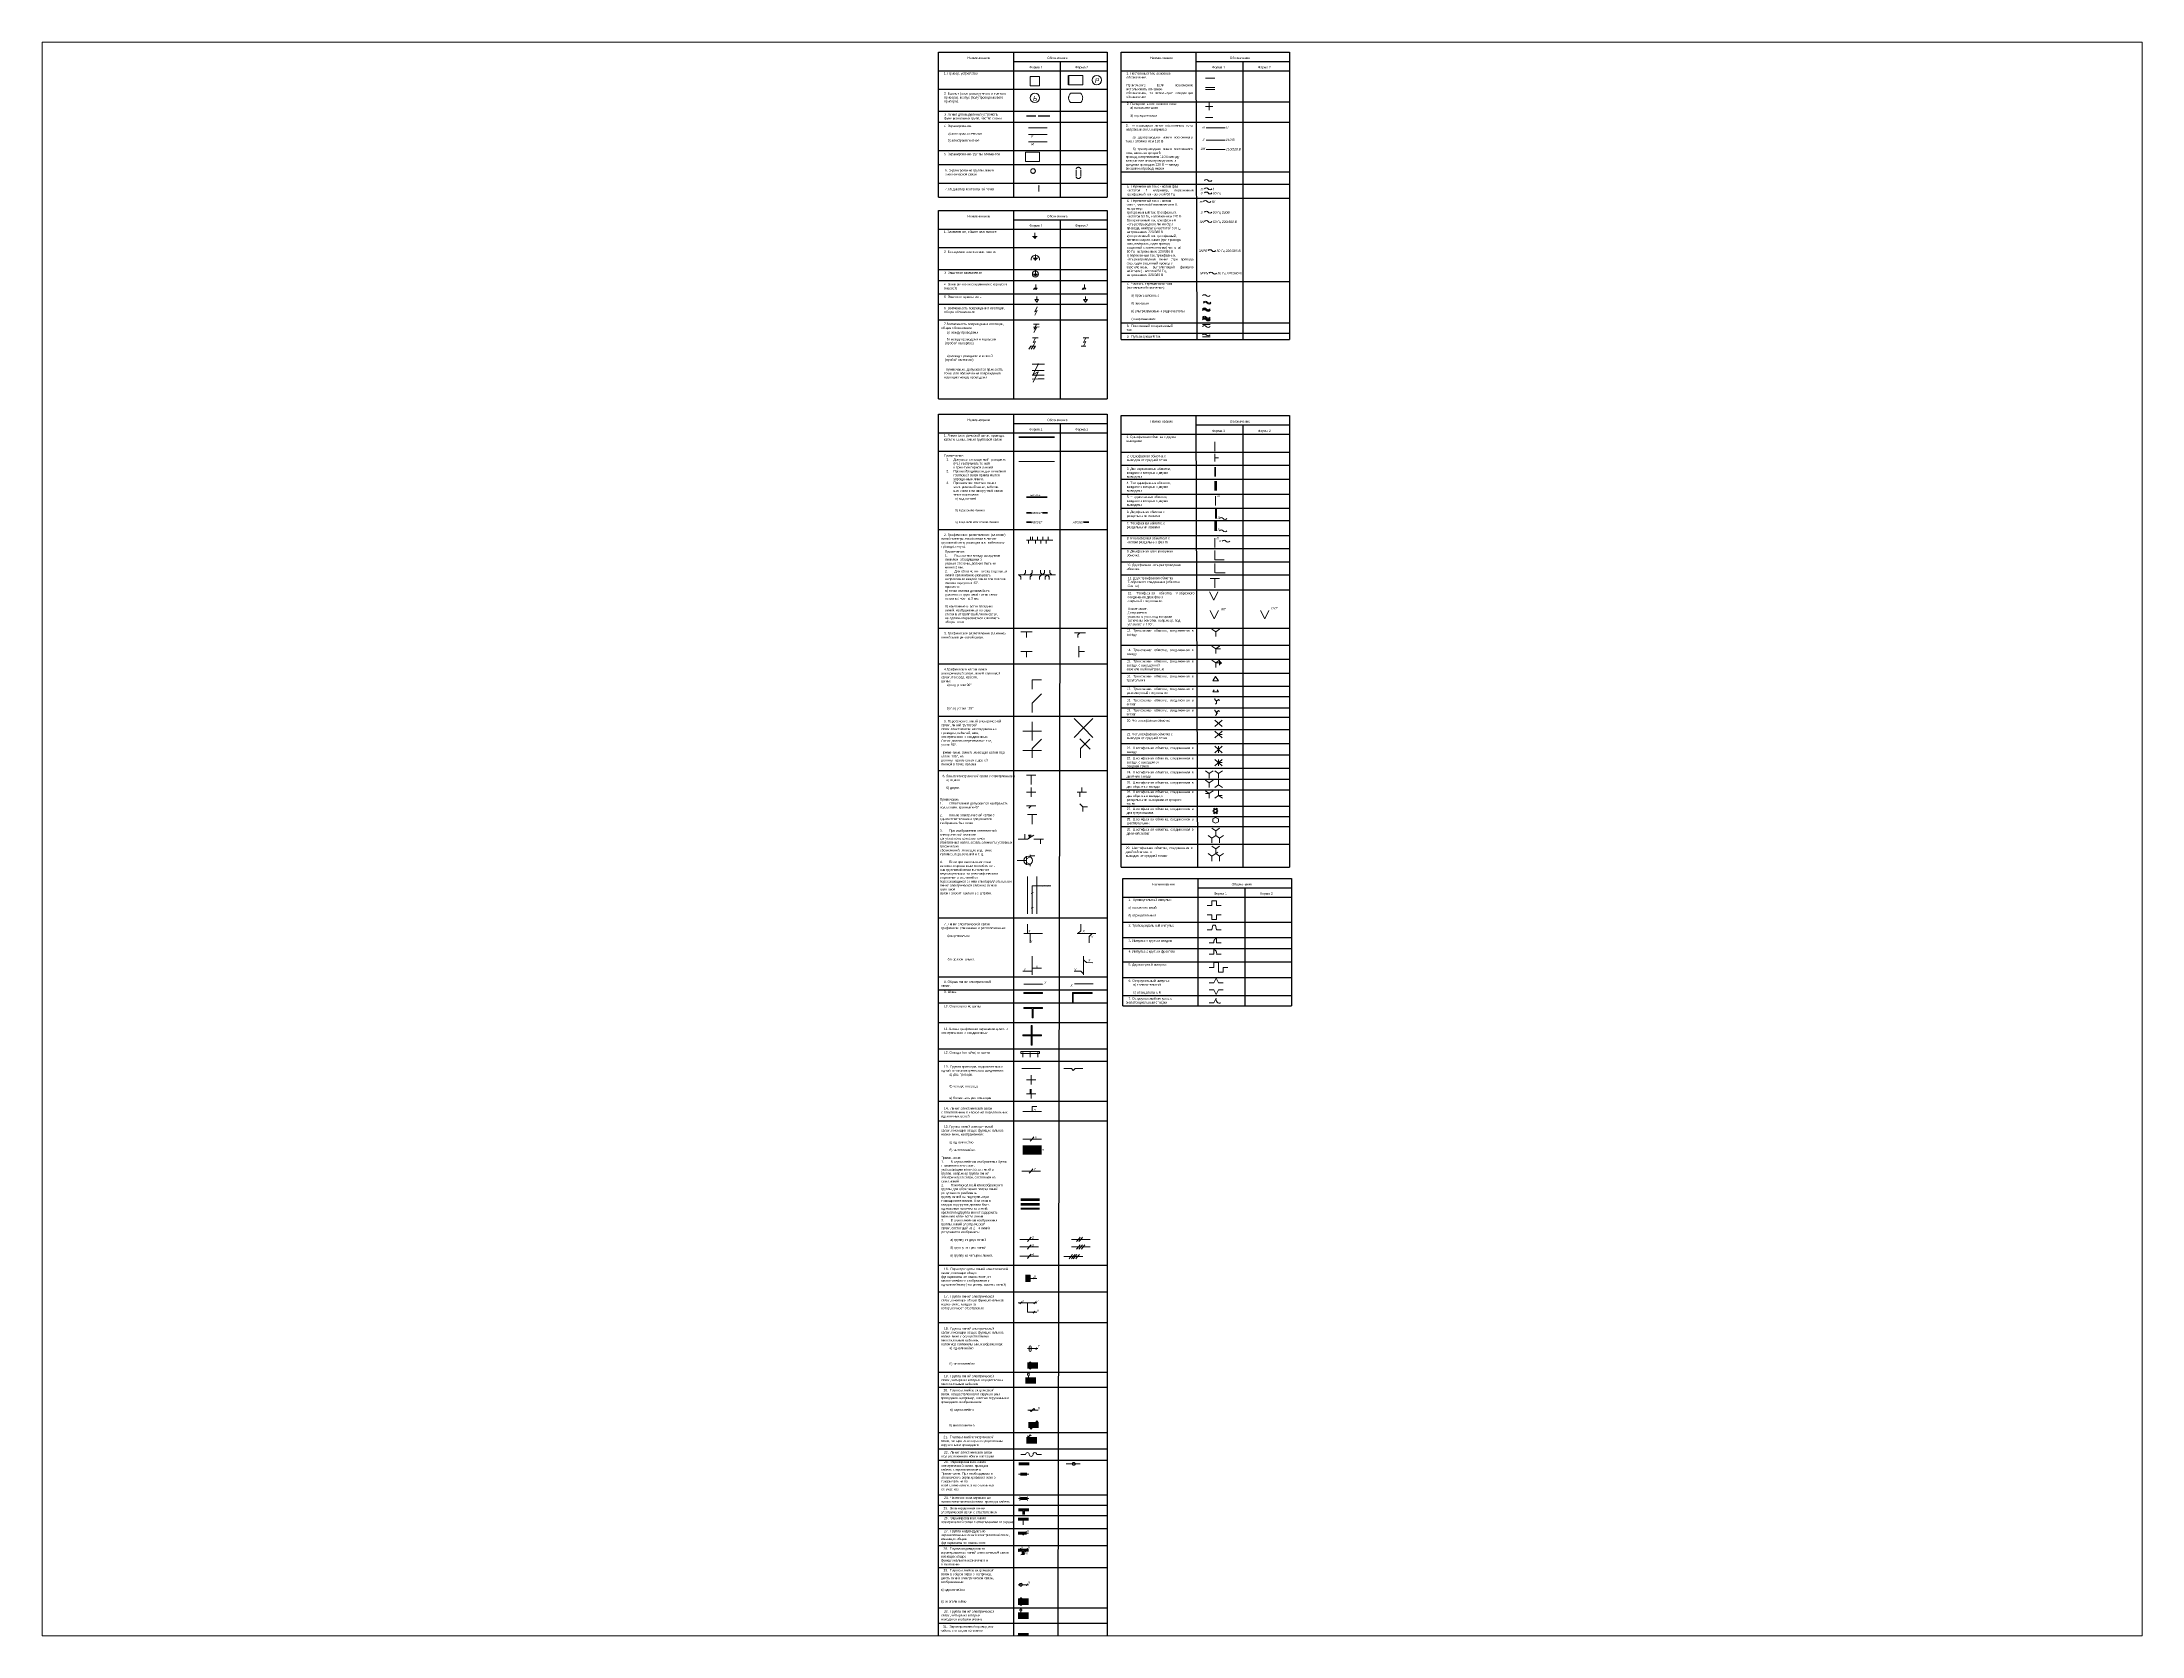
# Paper-space layout 'Лист2' of a CAD drawing. Header units: millimetres. Extents: x 26 to 231, y 20 to 176.
# The model-space entities are those that its viewports show. They can reach past a viewport. Long polylines and large blocks are cut down to what shows.
import ezdxf

# ---------------------------------------------------------------- set-up
doc = ezdxf.new("R2010")
doc.units = ezdxf.units.MM
for name, pattern in [('ACAD_ISO07W100', [3, 0, -3]), ('ACAD_ISO10W100', [18, 12, -3, 0, -3]), ('JIS_02_2.0', [3, 2, -1])]:
    doc.linetypes.add(name, pattern=pattern)
doc.layers.add('Слой1', color=3, linetype='Continuous', lineweight=50)
doc.layers.add('толстые линии', color=5, linetype='Continuous', lineweight=211)
doc.styles.get("Standard").update_dxf_attribs({"font": 'arial.ttf'})

msp = doc.modelspace()

# ---------------------------------------------------------------- hatches: boundary and pattern name
at = {"lineweight": 9}
h = msp.add_hatch(color=256, dxfattribs=at)
h.dxf.hatch_style = 1
edge = h.paths.add_edge_path()
edge.add_arc((2942.3, 2162), 0.3, 0, 360)
h = msp.add_hatch(color=256, dxfattribs=at)
h.dxf.hatch_style = 1
edge = h.paths.add_edge_path()
edge.add_arc((2939.825337, 1960.016315), 0.3, 0, 360)
h = msp.add_hatch(color=256, dxfattribs=at)
h.dxf.hatch_style = 1
edge = h.paths.add_edge_path()
edge.add_arc((2941.600001, 1971.883061), 0.3, 0, 360)
h = msp.add_hatch(color=256, dxfattribs=at)
h.dxf.hatch_style = 1
edge = h.paths.add_edge_path()
edge.add_arc((2934.000374, 1532.992536), 0.3, 0, 360)
h = msp.add_hatch(color=256, dxfattribs=at)
h.dxf.hatch_style = 1
edge = h.paths.add_edge_path()
edge.add_arc((2934.000374, 1514.992536), 0.3, 0, 360)
h = msp.add_hatch(color=256, dxfattribs=at)
h.dxf.hatch_style = 1
edge = h.paths.add_edge_path()
edge.add_arc((2986.015774, 1515.017483), 0.3, 0, 360)
h = msp.add_hatch(color=256, dxfattribs=at)
h.dxf.hatch_style = 1
edge = h.paths.add_edge_path()
edge.add_arc((2987.999921, 1515.034017), 0.3, 0, 360)
h = msp.add_hatch(color=256, dxfattribs=at)
h.dxf.hatch_style = 1
edge = h.paths.add_edge_path()
edge.add_arc((2934.000374, 1500.3), 0.3, 0, 360)
h = msp.add_hatch(color=256, dxfattribs=at)
h.dxf.hatch_style = 1
edge = h.paths.add_edge_path()
edge.add_arc((2989.000374, 1499.39542), 0.3, 0, 360)
h = msp.add_hatch(color=256, dxfattribs=at)
h.dxf.hatch_style = 1
edge = h.paths.add_edge_path()
edge.add_arc((2927.075875, 1465.00103), 0.3, 0, 360)
h = msp.add_hatch(color=256, dxfattribs=at)
h.dxf.hatch_style = 1
edge = h.paths.add_edge_path()
edge.add_arc((2944, 1465), 0.3, 0, 360)
h = msp.add_hatch(color=256, dxfattribs=at)
h.dxf.hatch_style = 1
edge = h.paths.add_edge_path()
edge.add_arc((2933.01446, 1446.999476), 0.3, 0, 360)
h = msp.add_hatch(color=256, dxfattribs=at)
h.dxf.hatch_style = 1
edge = h.paths.add_edge_path()
edge.add_arc((2925.027653, 1237.001264), 0.3, 0, 360)
h = msp.add_hatch(color=256, dxfattribs=at)
h.dxf.hatch_style = 1
edge = h.paths.add_edge_path()
edge.add_arc((2933.002835, 1237.020482), 0.3, 0, 360)
h = msp.add_hatch(color=256, dxfattribs=at)
h.dxf.hatch_style = 1
edge = h.paths.add_edge_path()
edge.add_arc((2941.001696, 1236.989944), 0.3, 0, 360)
h = msp.add_hatch(color=256, dxfattribs=at)
h.dxf.hatch_style = 1
edge = h.paths.add_edge_path()
edge.add_arc((2934.003357, 1219.989971), 0.3, 0, 360)
h = msp.add_hatch(color=256, dxfattribs=at)
h.dxf.hatch_style = 1
edge = h.paths.add_edge_path()
edge.add_arc((2978.985123, 1218.051119), 0.3, 0, 360)
h = msp.add_hatch(color=256, dxfattribs=at)
h.dxf.hatch_style = 1
edge = h.paths.add_edge_path()
edge.add_arc((2934.000374, 1207.992536), 0.3, 0, 360)
h = msp.add_hatch(color=256, dxfattribs=at)
h.dxf.hatch_style = 1
edge = h.paths.add_edge_path()
edge.add_arc((2934.000374, 1192.992536), 0.3, 0, 360)
h = msp.add_hatch(color=256, dxfattribs=at)
h.dxf.hatch_style = 1
edge = h.paths.add_edge_path()
edge.add_arc((2935.003357, 1174.3), 0.3, 0, 360)
h = msp.add_hatch(color=256, dxfattribs=at)
h.dxf.hatch_style = 1
edge = h.paths.add_edge_path()
edge.add_arc((2930.02259, 969.982984), 0.3, 0, 360)
h = msp.add_hatch(color=256, dxfattribs=at)
h.dxf.hatch_style = 1
edge = h.paths.add_edge_path()
edge.add_arc((2926, 749), 0.3, 0, 360)
h = msp.add_hatch(color=256, dxfattribs=at)
h.dxf.hatch_style = 1
edge = h.paths.add_edge_path()
edge.add_arc((2925.5, 738), 0.3, 0, 360)
h = msp.add_hatch(color=256, dxfattribs=at)
h.dxf.hatch_style = 1
edge = h.paths.add_edge_path()
edge.add_arc((2925.5, 706), 0.3, 0, 360)

# ---------------------------------------------------------------- linework, layer by layer
at = {"lineweight": 15}
for p, q in [((3120, 2277), (3130, 2277)), ((3120, 2267), (3130, 2267)), ((3120, 2247), (3128, 2247)), ((3124, 2251), (3124, 2247)), ((3124, 2247), (3124, 2243)), ((3120, 2235), (3128, 2235)), ((3121, 2224.044338), (3141, 2224.044338)), ((3121, 2211.044338), (3141, 2211.044338)), ((3121, 2201.052865), (3141, 2201.052865)), ((2938, 2108), (2935.5, 2108)), ((2938, 2112), (2938, 2108)), ((2938, 2108), (2940.5, 2108)), ((2938, 2107), (2936.5, 2107)), ((2938, 2106), (2937.5, 2106)), ((2938, 2107), (2939.5, 2107)), ((2938, 2106), (2938.5, 2106)), ((2938.5, 2089), (2938.5, 2085)), ((2938.5, 2085), (2936, 2085)), ((2938.528505, 2068), (2936.028505, 2068)), ((2938.5, 2084), (2937, 2084)), ((2938.528505, 2067), (2937.028505, 2067)), ((2938.5, 2083), (2938, 2083)), ((2938.528505, 2066), (2938.028505, 2066)), ((2938.5, 2085), (2941, 2085)), ((2938.5, 2084), (2940, 2084)), ((2938.5, 2083), (2939, 2083)), ((2938.528505, 2072), (2938.528505, 2068)), ((2938.528505, 2068), (2941.028505, 2068)), ((2938.528505, 2067), (2940.028505, 2067)), ((2938.528505, 2066), (2939.028505, 2066)), ((2937.5, 2053), (2936.5, 2051.5)), ((2937.5, 2053), (2939, 2053)), ((2939, 2053), (2938, 2051.5)), ((2940, 2041), (2938, 2041)), ((2938, 2041), (2940, 2038)), ((2939, 2057), (2939, 2053)), ((2939, 2053), (2940.5, 2053)), ((2940.5, 2053), (2939.5, 2051.5)), ((2940, 2044), (2940, 2041)), ((2940, 2041), (2942, 2041)), ((2940, 2038), (2942, 2041)), ((2989.5, 2053), (2988.5, 2051.5)), ((2989.5, 2053), (2991, 2053)), ((2991, 2053), (2990, 2051.5)), ((2992, 2041), (2990, 2041)), ((2990, 2041), (2992, 2038)), ((2991, 2057), (2991, 2053)), ((2991, 2053), (2992.5, 2053)), ((2992.5, 2053), (2991.5, 2051.5)), ((2992, 2044), (2992, 2041)), ((2992, 2041), (2994, 2041)), ((2992, 2038), (2994, 2041)), ((2938.555478, 1999.944272), (2935.55548, 1999.940948)), ((2939.499997, 2011.50554), (2936.499999, 2011.502216)), ((2939.555478, 2014.444272), (2936.55548, 2014.440948)), ((2938.555478, 1999.944272), (2941.555476, 1999.947596)), ((2939.499997, 2011.50554), (2942.499995, 2011.508865)), ((2939.555478, 2014.444272), (2942.555476, 2014.447596)), ((2992.555478, 1999.944272), (2989.55548, 1999.940948)), ((2992.555478, 1999.944272), (2995.555476, 1999.947596)), ((3117, 2014), (3125, 2014)), ((2938.499997, 1991.00554), (2933.5, 1991)), ((2992.499997, 1991.00554), (2987.5, 1991)), ((2941.510026, 1965.007214), (2935, 1965)), ((2941.510026, 1960.007214), (2935, 1960)), ((2941.510026, 1956.007214), (2935, 1956)), ((2941.63042, 1971.909159), (2935.120394, 1971.901945)), ((2941.510026, 1965.007214), (2948.020052, 1965.014427)), ((2941.510026, 1960.007214), (2948.020052, 1960.014427)), ((2941.510026, 1956.007214), (2948.020052, 1956.014427)), ((2941.63042, 1971.909159), (2948.140446, 1971.916373)), ((3130, 1879), (3130, 1889)), ((3130, 1876), (3130, 1872)), ((3130, 1872), (3134, 1872)), ((3130, 1872), (3130, 1868)), ((3130, 1852), (3130, 1862)), ((3131, 1852), (3131, 1862)), ((3130, 1837), (3130, 1847)), ((3131, 1837), (3131, 1847)), ((3132, 1837), (3132, 1847)), ((3131, 1821), (3131, 1831)), ((3131, 1807), (3131, 1817)), ((3132, 1807), (3132, 1817)), ((3130, 1794), (3130, 1804)), ((3131, 1794), (3131, 1804)), ((3132, 1794), (3132, 1804)), ((2929, 1784), (2957, 1784)), ((2931.1, 1784), (2931.1, 1780.5)), ((2933.2, 1787.5), (2933.2, 1784)), ((2935.3, 1787.5), (2935.3, 1784)), ((2938.8, 1784), (2938.8, 1780.5)), ((2940.9, 1787.5), (2940.9, 1784)), ((2944.4, 1784), (2944.4, 1780.5)), ((2946.5, 1787.5), (2946.5, 1784)), ((2950, 1784), (2950, 1780.5)), ((2952.1, 1787.5), (2952.1, 1784)), ((3130, 1776), (3130, 1786)), ((3130, 1763), (3130, 1773)), ((2926, 1747), (2928.12132, 1749.12132)), ((2928.12132, 1749.12132), (2928.12132, 1752.12132)), ((2933, 1747), (2935.12132, 1749.12132)), ((2935.12132, 1749.12132), (2935.12132, 1752.12132)), ((2943.87868, 1749.12132), (2943.87868, 1752.12132)), ((2946, 1747), (2943.87868, 1749.12132)), ((2946, 1747), (2948.12132, 1749.12132)), ((2948.12132, 1749.12132), (2948.12132, 1752.12132)), ((2954, 1749.12132), (2954, 1752.12132)), ((2956.12132, 1747), (2954, 1749.12132)), ((3130, 1763), (3140, 1763)), ((3130, 1749), (3130, 1759)), ((2920, 1747), (2960, 1747)), ((2921, 1747), (2923.12132, 1744.87868)), ((2923.12132, 1744.87868), (2923.12132, 1741.87868)), ((2935.210746, 1747), (2933.089425, 1744.87868)), ((2933.089425, 1744.87868), (2933.089425, 1741.87868)), ((2945.12132, 1747), (2943, 1744.87868)), ((2943, 1744.87868), (2943, 1741.87868)), ((2951.12132, 1747), (2949, 1744.87868)), ((2949, 1744.87868), (2949, 1741.87868)), ((2951, 1747), (2953.12132, 1744.87868)), ((2953.12132, 1744.87868), (2953.12132, 1741.87868)), ((3129, 1720), (3124.527864, 1728.944272)), ((3125, 1743), (3135, 1743)), ((3129, 1720), (3133.472136, 1728.944272)), ((3130, 1733), (3130, 1743)), ((3131, 1749), (3141, 1749)), ((3129.472136, 1700), (3125, 1708.944272)), ((3129.472136, 1700), (3133.944272, 1708.944272)), ((3183.472136, 1700), (3179, 1708.944272)), ((3183.472136, 1700), (3187.944272, 1708.944272)), ((2923, 1686), (2929, 1686)), ((2929, 1686), (2929, 1680)), ((2929, 1686), (2935, 1686)), ((2986.12132, 1685.12132), (2980.12132, 1685.12132)), ((2986.12132, 1685.12132), (2984, 1683)), ((2984, 1683), (2984, 1680)), ((2992.12132, 1685.12132), (2986.12132, 1685.12132)), ((3131.09576, 1686), (3127, 1688.867882)), ((3131.09576, 1686), (3135.19152, 1688.867882)), ((3131.09576, 1681), (3131.09576, 1686)), ((2923, 1665), (2929, 1665)), ((2929, 1665), (2929, 1659)), ((2929, 1665), (2935, 1665)), ((2985, 1665), (2985, 1671)), ((2985, 1659), (2985, 1665)), ((2985, 1665), (2991, 1665)), ((3131.09576, 1668), (3127, 1670.867882)), ((3131.09576, 1668), (3135.19152, 1670.867882)), ((3131.09576, 1663), (3131.09576, 1668)), ((3132, 1668), (3136, 1668)), ((3131.09576, 1653), (3127, 1655.867882)), ((3131, 1638.5), (3128, 1634)), ((3134, 1634), (3131, 1638.5)), ((3131.093293, 1653.000396), (3135.093293, 1653.000396)), ((3131.09576, 1653), (3135.19152, 1655.867882)), ((3131.09576, 1648), (3131.09576, 1653)), ((3135.093293, 1653.000396), (3135.093293, 1655.500396)), ((3135.093293, 1653.000396), (3135.093293, 1650.500396)), ((3136.093293, 1653.000396), (3136.093293, 1654.500396)), ((3136.093293, 1653.000396), (3136.093293, 1651.500396)), ((3137.093293, 1653.000396), (3137.093293, 1653.500396)), ((3137.093293, 1653.000396), (3137.093293, 1652.500396)), ((2935, 1625), (2935, 1635)), ((2935, 1635), (2945, 1635)), ((2935, 1610), (2945, 1620)), ((3131, 1634), (3128, 1634)), ((3129.5, 1624.25), (3128, 1622)), ((3131, 1622), (3128, 1622)), ((3130, 1615), (3130, 1614)), ((3131, 1634), (3134, 1634)), ((3131, 1622), (3134, 1622)), ((3134, 1622), (3132.5, 1624.25)), ((2935, 1600), (2935, 1610)), ((2980, 1593.5), (2990, 1583.5)), ((2990, 1583.5), (3000, 1593.5)), ((3132, 1612), (3130, 1614)), ((3130, 1603), (3130, 1602)), ((3132, 1600), (3130, 1602)), ((3132, 1600), (3130, 1602)), ((3133, 1599), (3130, 1602)), ((3132, 1610), (3131, 1609)), ((3132, 1598), (3131, 1597)), ((3132, 1612), (3134, 1614)), ((3132, 1612), (3132, 1610)), ((3132, 1600), (3134, 1602)), ((3132, 1600), (3132, 1598)), ((3134, 1614), (3135, 1613)), ((3134, 1602), (3135, 1601)), ((2925, 1580), (2935, 1580)), ((2935, 1580), (2935, 1590)), ((2935, 1570), (2935, 1580)), ((2935, 1580), (2945, 1580)), ((2935, 1561.5), (2945, 1571.5)), ((2980, 1573.5), (2990, 1583.5)), ((2986, 1571.980143), (2991.480143, 1566.460286)), ((2986.519857, 1561.5), (2996.519857, 1571.5)), ((2990, 1583.5), (3000, 1573.5)), ((3130, 1592), (3138, 1585)), ((3130, 1585), (3138, 1592)), ((3130, 1580), (3138, 1573)), ((3130, 1573), (3138, 1580)), ((3134, 1576.5), (3137.999973, 1576.485359)), ((2925, 1559.5), (2935, 1559.5)), ((2935, 1551.5), (2935, 1561.5)), ((2935, 1559.5), (2945, 1559.5)), ((2986.519857, 1551.5), (2986.519857, 1561.5)), ((2991.400068, 1566.50858), (2996.880211, 1560.988723)), ((3130, 1564), (3138, 1557)), ((3130, 1557), (3138, 1564)), ((3130, 1550), (3138, 1543)), ((3130, 1543), (3138, 1550)), ((3134, 1564), (3134, 1557)), ((3134, 1550), (3134, 1543)), ((2929, 1533), (2934, 1533)), ((2934, 1533), (2934, 1523)), ((2934, 1533), (2939, 1533)), ((3124.09576, 1535), (3120, 1537.867882)), ((3124.09576, 1525), (3120, 1527.867882)), ((3124.09576, 1535), (3128.19152, 1537.867882)), ((3124.09576, 1530), (3124.09576, 1535)), ((3124.09576, 1525), (3128.19152, 1527.867882)), ((3124.09576, 1520), (3124.09576, 1525)), ((3134.09576, 1535), (3130, 1537.867882)), ((3134, 1546.514641), (3137.999973, 1546.5)), ((3134.09576, 1535), (3138.19152, 1537.867882)), ((3134.09576, 1530), (3134.09576, 1535)), ((3134.09576, 1527.867882), (3134.09576, 1522.867882)), ((2929, 1515), (2934, 1515)), ((2934, 1520), (2934, 1515)), ((2934, 1515), (2934, 1510)), ((2934, 1515), (2939, 1515)), ((2983, 1515), (2988, 1515)), ((2989, 1499.402884), (2985.808406, 1502.594477)), ((2986, 1515), (2986, 1510)), ((2988, 1520), (2988, 1515)), ((2988, 1515), (2993, 1515)), ((3124.09576, 1513.5), (3120, 1516.367882)), ((3124.09576, 1513.5), (3120.095797, 1513.517138)), ((3124.09576, 1513.5), (3128.19152, 1516.367882)), ((3124.09576, 1508.5), (3124.09576, 1513.5)), ((3134.09576, 1522.867882), (3130, 1520)), ((3134.09576, 1511.367882), (3130, 1508.5)), ((3134.09576, 1522.867882), (3138.19152, 1520)), ((3134.09576, 1516.367882), (3134.09576, 1511.367882)), ((3134.09576, 1511.367882), (3138.19152, 1508.5)), ((3134.09576, 1511.367882), (3138.095662, 1511.339844)), ((2929, 1500.307464), (2934, 1500.307464)), ((2930, 1491), (2935, 1491)), ((2934, 1500.307464), (2931.555739, 1497.90458)), ((2934, 1500.307464), (2939, 1500.307464)), ((2935, 1491), (2935, 1481)), ((2935, 1491), (2940, 1491)), ((2989, 1499.402884), (2994, 1499.402884)), ((2989, 1499.402884), (2989, 1494.402884)), ((3132.5, 1498), (3128, 1495)), ((3128, 1495), (3132.5, 1492)), ((3131, 1488), (3128, 1486.5)), ((3128, 1486.5), (3128, 1483.5)), ((3128, 1483.5), (3131, 1482)), ((3129, 1495), (3129, 1498)), ((3133.5, 1495), (3129, 1498)), ((3129, 1495), (3129, 1492)), ((3129, 1492), (3133.5, 1495)), ((3134, 1486.5), (3131, 1488)), ((3131, 1482), (3134, 1483.5)), ((3132.5, 1495), (3132.5, 1498)), ((3132.5, 1495), (3132.5, 1492)), ((3134, 1483.5), (3134, 1486.5)), ((2920, 1465), (2930, 1465)), ((2927.079893, 1470), (2927.079893, 1465)), ((2930, 1465), (2936.928203, 1469)), ((2930.984893, 1469.162143), (2930.982309, 1468.662149)), ((2931.984893, 1469.162143), (2930.984893, 1469.162143)), ((2931.984893, 1469.162143), (2931.984893, 1466.145978)), ((2931.984893, 1469.162143), (2932.980747, 1469.162143)), ((2932.980747, 1469.162143), (2932.980747, 1466.720935)), ((2932.980747, 1469.162143), (2933.980747, 1469.162143)), ((2933.980747, 1469.162143), (2933.980747, 1468.662143)), ((2937, 1465), (2947, 1465)), ((2944, 1465), (2944, 1460)), ((3127.09576, 1466), (3123, 1468.867882)), ((3131.188462, 1473.871224), (3127.092702, 1476.739106)), ((3127.09576, 1466), (3131.19152, 1468.867882)), ((3127.09576, 1461), (3127.09576, 1466)), ((3135.283815, 1466.003067), (3131.188054, 1468.87095)), ((3131.188462, 1473.871224), (3135.284222, 1476.739106)), ((3131.188462, 1468.871224), (3131.188462, 1473.871224)), ((3135.283815, 1466.003067), (3139.379575, 1468.87095)), ((3135.283815, 1461.003067), (3135.283815, 1466.003067)), ((2929, 1442), (2919, 1442)), ((2929, 1446), (2929, 1442)), ((2929, 1444), (2933, 1446)), ((2929, 1442), (2929, 1438)), ((2929, 1440), (2933, 1438)), ((2933, 1446), (2933, 1448)), ((2933, 1447), (2938, 1447)), ((2933, 1438), (2933, 1436)), ((3127.09576, 1446.5), (3123, 1449.367882)), ((3131.188462, 1454.371224), (3127.092702, 1457.239106)), ((3127.09576, 1446.5), (3133.5, 1451)), ((3127.09576, 1441.5), (3127.09576, 1446.5)), ((3135.283815, 1446.503067), (3131.188054, 1449.37095)), ((3131.188462, 1454.371224), (3135.284222, 1457.239106)), ((3131.188462, 1449.371224), (3131.188462, 1454.371224)), ((3135.283815, 1446.503067), (3139.379575, 1449.37095)), ((3135.283815, 1441.503067), (3135.283815, 1446.503067)), ((2930, 1385), (2930, 1425)), ((2935, 1385), (2935, 1415)), ((2935, 1415), (2955, 1415)), ((2940, 1385), (2940, 1425)), ((2945.959613, 1414.480758), (2947.959613, 1415.480758)), ((2951.043967, 1414.488186), (2953.043967, 1415.488186)), ((2934, 1407), (2936, 1408)), ((2934, 1391), (2936, 1392)), ((3122, 1394), (3127, 1394)), ((3122, 1394), (3127, 1394)), ((3127, 1394), (3127, 1399)), ((3127, 1399), (3132, 1399)), ((3132, 1399), (3132, 1394)), ((3132, 1394), (3137, 1394)), ((3132, 1394), (3137, 1394)), ((2930, 1364), (2930, 1374)), ((2987, 1367), (2987, 1374)), ((3122, 1384), (3127, 1384)), ((3122, 1368), (3127, 1368)), ((3122, 1368), (3127, 1368)), ((3127, 1384), (3127, 1379)), ((3127, 1379), (3132, 1379)), ((3127, 1368), (3128, 1373)), ((3128, 1373), (3131, 1373)), ((3131, 1373), (3132, 1368)), ((3132, 1384), (3137, 1384)), ((3132, 1379), (3132, 1384)), ((3132, 1368), (3137, 1368)), ((3132, 1368), (3137, 1368)), ((2926, 1364), (2946, 1364)), ((2933, 1364), (2933, 1354)), ((2983, 1364), (3003, 1364)), ((2987, 1367), (2983.991871, 1363.991871)), ((2996, 1361), (2999.008129, 1364.008129)), ((2996, 1361), (2996, 1354)), ((3124, 1354), (3129, 1354)), ((3124, 1354), (3129, 1354)), ((3129, 1347), (3129, 1342)), ((3129, 1347), (3129, 1342)), ((3132, 1359), (3132, 1354)), ((3132, 1354), (3137, 1354)), ((3132, 1354), (3137, 1354)), ((2935, 1324), (2925, 1324)), ((2935, 1320), (2935, 1340)), ((2935, 1327), (2945, 1327)), ((2986.999999, 1324.001433), (2980, 1324.004779)), ((2986.999999, 1324.001433), (2990.00669, 1320.991867)), ((2993.0043, 1332.998565), (2989.997609, 1336.008131)), ((2989.998087, 1320), (2990.007646, 1339.999998)), ((2993.0043, 1332.998565), (3000.004299, 1332.995219)), ((3124, 1342), (3129, 1342)), ((3124, 1342), (3129, 1342)), ((3124, 1328), (3129, 1328)), ((3124, 1328), (3129, 1328)), ((3129, 1328), (3129, 1333)), ((3129, 1333), (3134, 1333)), ((3132, 1342), (3137, 1342)), ((3132, 1342), (3137, 1342)), ((3134, 1333), (3134, 1323)), ((3134, 1323), (3139, 1323)), ((3139, 1323), (3139, 1328)), ((3139, 1328), (3144, 1328)), ((2946, 1310), (2926, 1310)), ((2926, 1301), (2946, 1301)), ((2926, 1300), (2926, 1301)), ((2946, 1301), (2946, 1300)), ((2979, 1301), (2978, 1301)), ((2978, 1301), (2978, 1291)), ((2979, 1301), (2999, 1301)), ((2980.260745, 1310.235076), (3000.260745, 1310.235076)), ((2999, 1301), (2999, 1300)), ((3124, 1311.5), (3129, 1311.5)), ((3124, 1311.5), (3129, 1311.5)), ((3124, 1304), (3129, 1304)), ((3124, 1304), (3129, 1304)), ((3129, 1311.5), (3131.5, 1316.5)), ((3129, 1304), (3131.5, 1299)), ((3131.5, 1316.5), (3134, 1311.5)), ((3131.5, 1299), (3134, 1304)), ((3134, 1311.5), (3139, 1311.5)), ((3134, 1311.5), (3139, 1311.5)), ((3134, 1304), (3139, 1304)), ((3134, 1304), (3139, 1304)), ((2946, 1300), (2926, 1300)), ((2926, 1285), (2946, 1285)), ((2926, 1285), (2926, 1284)), ((2935, 1284), (2926, 1284)), ((2935, 1284), (2935, 1274)), ((2936, 1274), (2936, 1284)), ((2936, 1284), (2946, 1284)), ((2946, 1285), (2946, 1284)), ((2978, 1291), (2979, 1291)), ((2999, 1300), (2979, 1300)), ((2979, 1291), (2979, 1300)), ((3124, 1290), (3129, 1290)), ((3124, 1290), (3129, 1290)), ((3129, 1290), (3131.5, 1295)), ((2925, 1256), (2945, 1256)), ((2925, 1256), (2925, 1255)), ((2934, 1266), (2934, 1256)), ((2934, 1266), (2935, 1266)), ((2935, 1274), (2936, 1274)), ((2935, 1256), (2935, 1266)), ((2945, 1256), (2945, 1255)), ((2923, 1238), (2943, 1238)), ((2923, 1236), (2923, 1238)), ((2943, 1236), (2923, 1236)), ((2934, 1255), (2925, 1255)), ((2925, 1237), (2925, 1232)), ((2933, 1237), (2933, 1232)), ((2934, 1255), (2934, 1245)), ((2934, 1255), (2945, 1255)), ((2934, 1245), (2935, 1245)), ((2935, 1245), (2935, 1255)), ((2941, 1237), (2941, 1232)), ((2943, 1238), (2943, 1236)), ((2934, 1220), (2924, 1220)), ((2934, 1220), (2944, 1220)), ((2934, 1213), (2934, 1208)), ((2969, 1220), (2977, 1220)), ((2977, 1220), (2979, 1218)), ((2979, 1218), (2981, 1220)), ((2981, 1220), (2989, 1220)), ((2929, 1208), (2934, 1208)), ((2929, 1193), (2934, 1193)), ((2933, 1194), (2933, 1198)), ((2934, 1193), (2933, 1194)), ((2934, 1208), (2934, 1203)), ((2934, 1208), (2939, 1208)), ((2934, 1198), (2934, 1193)), ((2934, 1193), (2934, 1188)), ((2934, 1193), (2939, 1193)), ((2935, 1174.310029), (2925, 1174.310029)), ((2935, 1174.310029), (2935, 1179.310029)), ((2935, 1179.310029), (2940, 1179.309143)), ((2935, 1174.310029), (2945, 1174.310029)), ((2935, 1144.701876), (2925, 1144.701876)), ((2935, 1144.701876), (2933.041916, 1142.429012)), ((2935, 1144.701876), (2936.930222, 1146.998448)), ((2935, 1144.701876), (2945, 1144.701876)), ((2935, 1137.476576), (2925, 1137.476576)), ((2935, 1136.476576), (2925, 1136.476576)), ((2935, 1135.476576), (2925, 1135.476576)), ((2935, 1134.476576), (2925, 1134.476576)), ((2935, 1133.476576), (2925, 1133.476576)), ((2935, 1132.476576), (2925, 1132.476576)), ((2935, 1131.476576), (2925, 1131.476576)), ((2935, 1130.476576), (2925, 1130.476576)), ((2935, 1129.476576), (2925, 1129.476576)), ((2935, 1128.476576), (2925, 1128.476576)), ((2935, 1137.476576), (2945, 1137.476576)), ((2935, 1136.476576), (2945, 1136.476576)), ((2935, 1135.476576), (2945, 1135.476576)), ((2935, 1134.476576), (2945, 1134.476576)), ((2935, 1133.476576), (2945, 1133.476576)), ((2935, 1132.476576), (2945, 1132.476576)), ((2935, 1131.476576), (2945, 1131.476576)), ((2935, 1130.476576), (2945, 1130.476576)), ((2935, 1129.476576), (2945, 1129.476576)), ((2935, 1128.476576), (2945, 1128.476576)), ((2934, 1110.535209), (2924, 1110.535209)), ((2934, 1110.535209), (2932.041916, 1108.262345)), ((2934, 1110.535209), (2935.930222, 1112.831781)), ((2934, 1110.535209), (2944, 1110.535209)), ((2933, 1081), (2923, 1081)), ((2933, 1080), (2923, 1080)), ((2933, 1079), (2923, 1079)), ((2933, 1081), (2943, 1081)), ((2933, 1080), (2943, 1080)), ((2933, 1079), (2943, 1079)), ((2933, 1076), (2923, 1076)), ((2933, 1075), (2923, 1075)), ((2933, 1074), (2923, 1074)), ((2933, 1071), (2923, 1071)), ((2933, 1070), (2923, 1070)), ((2933, 1076), (2943, 1076)), ((2933, 1075), (2943, 1075)), ((2933, 1074), (2943, 1074)), ((2933, 1071), (2943, 1071)), ((2933, 1070), (2943, 1070)), ((2932, 1037.535209), (2922, 1037.535209)), ((2932, 1037.535209), (2930.041916, 1035.262345)), ((2932, 1037.535209), (2933.930222, 1039.831781)), ((2932, 1037.535209), (2942, 1037.535209)), ((2932, 1029.545441), (2933.930222, 1031.842013)), ((2987, 1037.545441), (2977, 1037.545441)), ((2984.375181, 1037.525558), (2982.417098, 1035.252695)), ((2984.375181, 1037.525558), (2986.305403, 1039.82213)), ((2984.375181, 1029.53579), (2986.305403, 1031.832362)), ((2987, 1037.545441), (2985.041916, 1035.272577)), ((2987, 1037.545441), (2988.930222, 1039.842013)), ((2987, 1037.545441), (2997, 1037.545441)), ((2987, 1029.555673), (2988.930222, 1031.852245)), ((2989.54688, 1029.555673), (2991.477102, 1031.852245)), ((2932, 1029.545441), (2922, 1029.545441)), ((2932, 1019.545441), (2922, 1019.545441)), ((2932, 1029.545441), (2930.041916, 1027.272577)), ((2932, 1019.545441), (2930.041916, 1017.272577)), ((2932, 1029.545441), (2942, 1029.545441)), ((2932, 1019.545441), (2933.930222, 1021.842013)), ((2932, 1019.545441), (2942, 1019.545441)), ((2979, 1019.292746), (2969, 1019.292746)), ((2976.375181, 1019.272863), (2974.417098, 1017)), ((2976.375181, 1019.272863), (2978.305403, 1021.569436)), ((2987, 1029.555673), (2977, 1029.555673)), ((2979, 1019.292746), (2977.041916, 1017.019883)), ((2979, 1019.292746), (2980.930222, 1021.589318)), ((2979, 1019.292746), (2989, 1019.292746)), ((2980.958084, 1019.272863), (2979, 1017)), ((2980.958084, 1019.272863), (2982.888305, 1021.569436)), ((2983.582902, 1019.292746), (2981.624819, 1017.019883)), ((2984.375181, 1029.53579), (2982.417098, 1027.262927)), ((2983.582902, 1019.292746), (2985.513124, 1021.589318)), ((2987, 1029.555673), (2985.041916, 1027.282809)), ((2987, 1029.555673), (2997, 1029.555673)), ((2989.54688, 1029.555673), (2987.588796, 1027.282809)), ((2928, 999.510232), (2933, 999.510232)), ((2933, 998.510232), (2928, 998.510232)), ((2933, 997.510232), (2928, 997.510232)), ((2933, 996.510232), (2928, 996.510232)), ((2933, 995.510232), (2928, 995.510232)), ((2933, 994.510232), (2928, 994.510232)), ((2933, 993.510232), (2928, 993.510232)), ((2933, 992.510232), (2928, 992.510232)), ((2933, 999.510232), (2933, 998.510232)), ((2933, 998.510232), (2933, 992.510232)), ((2933, 996.010232), (2940, 996.010232)), ((2936, 995.510232), (2937, 996.510232)), ((2920, 970), (2940, 970)), ((2922, 969), (2924, 971)), ((2930, 970), (2930, 960)), ((2937, 969), (2939, 971)), ((2930, 960), (2940, 960)), ((2936, 959), (2938, 961)), ((2930, 921), (2941, 921)), ((2932, 921), (2932, 923)), ((2932, 921), (2932, 919)), ((2934, 921), (2934, 923)), ((2934, 921), (2934, 919)), ((2939, 920), (2940, 922)), ((2930, 906), (2941, 906)), ((2930, 905), (2941, 905)), ((2930, 904), (2941, 904)), ((2930, 903), (2941, 903)), ((2930, 902), (2941, 902)), ((2930, 901), (2941, 901)), ((2930, 900), (2941, 900)), ((2932, 904), (2932, 906)), ((2932, 904), (2932, 900)), ((2934, 904), (2934, 906)), ((2934, 904), (2934, 900)), ((2928, 890), (2939, 890)), ((2928, 889), (2939, 889)), ((2928, 888), (2939, 888)), ((2928, 887), (2939, 887)), ((2928, 886), (2939, 886)), ((2928, 885), (2939, 885)), ((2928, 884), (2939, 884)), ((2930, 894), (2930, 893)), ((2931, 889), (2930.5, 889.5)), ((2931, 887), (2930.5, 887.5)), ((2931, 886), (2930.5, 886.5)), ((2931, 884), (2930.5, 884.5)), ((2931, 892), (2931, 884)), ((2931, 889), (2931.5, 889.5)), ((2931, 887), (2931.5, 887.5)), ((2931, 886), (2931.5, 886.5)), ((2931, 884), (2931.5, 884.5)), ((2932, 894), (2932, 893)), ((2930.5, 855.5), (2941.5, 855.5)), ((2934, 854), (2933, 855)), ((2937, 857), (2934, 854)), ((2937, 857), (2938, 856)), ((2931, 842), (2942, 842)), ((2931, 841), (2942, 841)), ((2931, 840), (2942, 840)), ((2931, 839), (2942, 839)), ((2931, 838), (2942, 838)), ((2931, 837), (2942, 837)), ((2934, 835), (2933, 836)), ((2934, 835), (2940, 844)), ((2940, 844), (2941, 843)), ((2923, 808), (2928, 808)), ((2929, 826), (2940, 826)), ((2929, 825), (2940, 825)), ((2929, 824), (2940, 824)), ((2929, 823), (2940, 823)), ((2929, 822), (2940, 822)), ((2929, 821), (2940, 821)), ((2929, 820), (2940, 820)), ((2931, 827), (2930, 828)), ((2933, 829), (2931, 827)), ((2932, 825), (2931.5, 825.5)), ((2932, 823), (2931.5, 823.5)), ((2932, 822), (2931.5, 822.5)), ((2932, 820), (2931.5, 820.5)), ((2932, 828), (2932, 820)), ((2932, 825), (2932.5, 825.5)), ((2932, 823), (2932.5, 823.5)), ((2932, 822), (2932.5, 822.5)), ((2932, 820), (2932.5, 820.5)), ((2933, 829), (2934, 828)), ((2940, 808), (2945, 808)), ((2920.5, 787), (2931.5, 787)), ((2921, 798), (2932, 798)), ((2971.5, 798), (2986.5, 798)), ((2920.5, 761), (2931.5, 761)), ((2920.5, 749), (2931.5, 749)), ((2926, 749), (2926, 744)), ((2920, 739), (2931, 739)), ((2920, 724), (2931, 724)), ((2925, 722), (2929, 726)), ((2925.5, 738), (2925.5, 733)), ((2920, 706), (2931, 706)), ((2921, 704), (2923, 708)), ((2923, 701), (2928, 703)), ((2925.5, 706), (2925.5, 701)), ((2928, 704), (2930, 708)), ((2920, 669), (2931, 669)), ((2920, 654), (2931, 654)), ((2920, 653), (2931, 653)), ((2920, 652), (2931, 652)), ((2920, 651), (2931, 651)), ((2922, 652), (2922, 654)), ((2924, 652), (2924, 654)), ((2929, 668), (2930, 670)), ((2920, 650), (2931, 650)), ((2920, 649), (2931, 649)), ((2920, 648), (2931, 648)), ((2920, 639), (2931, 639)), ((2920, 638), (2931, 638)), ((2920, 637), (2931, 637)), ((2920, 636), (2931, 636)), ((2920, 635), (2931, 635)), ((2920, 634), (2931, 634)), ((2920, 633), (2931, 633)), ((2923, 638), (2922.5, 638.5)), ((2923, 636), (2922.5, 636.5)), ((2923, 635), (2922.5, 635.5)), ((2923, 633), (2922.5, 633.5)), ((2923, 641), (2923, 633)), ((2923, 638), (2923.5, 638.5)), ((2923, 636), (2923.5, 636.5)), ((2923, 635), (2923.5, 635.5)), ((2923, 633), (2923.5, 633.5)), ((2920, 611), (2917.5, 611)), ((2920, 610), (2918.5, 610)), ((2920, 609), (2919.5, 609)), ((2920, 616), (2931, 616)), ((2920, 615), (2920, 611)), ((2920, 611), (2922.5, 611)), ((2920, 610), (2921.5, 610)), ((2920, 609), (2920.5, 609))]:
    msp.add_line(p, q, dxfattribs=at)
at = {"linetype": 'JIS_02_2.0', "lineweight": 15}
for p, q in [((3120, 2265), (3130, 2265)), ((3117, 2001), (3125, 2001)), ((2921, 799), (2932, 799)), ((2921, 797), (2932, 797)), ((2922.5, 788), (2929.5, 788)), ((2922.5, 786), (2929.5, 786)), ((2922, 763), (2922, 762)), ((2930, 763), (2930, 762)), ((2920, 740), (2931, 740)), ((2920.5, 750), (2931.5, 750)), ((2920.5, 748), (2925, 748)), ((2922, 759), (2922, 760)), ((2922.5, 762), (2929.5, 762)), ((2922.5, 760), (2929.5, 760)), ((2925, 748), (2925, 744)), ((2927, 744), (2927, 748)), ((2927, 748), (2931.5, 748)), ((2930, 759), (2930, 760)), ((2920, 738), (2931, 738)), ((2920, 725), (2929, 725)), ((2920, 723), (2929, 723)), ((2920, 707), (2931, 707)), ((2920, 705), (2924.5, 705)), ((2924.5, 705), (2924.5, 701)), ((2926.5, 701), (2926.5, 705)), ((2926.5, 705), (2931, 705)), ((2922, 652), (2922, 648)), ((2924, 652), (2924, 648)), ((2920, 617), (2931, 617)), ((2920, 615), (2931, 615)), ((2920, 604), (2931, 604))]:
    msp.add_line(p, q, dxfattribs=at)
at = {"linetype": 'JIS_02_2.0', "lineweight": 9}
for p, q in [((2976, 2261), (2987, 2261)), ((2976, 2251), (2987, 2251)), ((2931, 2224), (2951, 2224)), ((2931, 2217), (2951, 2217)), ((2931, 2209), (2951, 2209)), ((2982, 2179), (2982, 2173)), ((2987, 2179), (2987, 2173))]:
    msp.add_line(p, q, dxfattribs=at)
at = {"lineweight": 30}
for p, q in [((2929, 2237), (2939, 2237)), ((2944, 2237), (2954, 2237))]:
    msp.add_line(p, q, dxfattribs=at)
at = {"linetype": 'ACAD_ISO07W100', "lineweight": 30}
msp.add_line((2941.5, 2237), (2944, 2237), dxfattribs=at)
for p, q in [((2970, 2200), (2980, 2200)), ((2995, 2200), (3005, 2200))]:
    msp.add_line(p, q)
at = {"lineweight": 20}
msp.add_line((2942.3, 2156), (2942.3, 2162), dxfattribs=at)
at = {"lineweight": 60}
for p, q in [((2921, 1894), (2959, 1894)), ((2929, 1830), (2951, 1830)), ((2929, 1813), (2934.5, 1813)), ((2929, 1803.068213), (2934.5, 1803.068213)), ((2946, 1813), (2951.5, 1813)), ((2990, 1803.068213), (2995.5, 1803.068213))]:
    msp.add_line(p, q, dxfattribs=at)
at = {"linetype": 'ACAD_ISO10W100', "lineweight": 15}
msp.add_line((2921, 1868), (2959, 1868), dxfattribs=at)
at = {"lineweight": 15}
for points in [[(2940.555478, 2032.944172), (2938.03435, 2027.788252), (2940.555478, 2029.110955), (2938, 2024)], [(2938.555478, 1999.944272), (2936.03435, 1994.788352), (2938.555478, 1996.111055), (2936, 1991.0001)], [(2939.555478, 2014.444272), (2937.03435, 2009.288352), (2939.555478, 2010.611055), (2937, 2005.5001)], [(2992.555478, 1999.944272), (2990.03435, 1994.788352), (2992.555478, 1996.111055), (2990, 1991.0001)], [(2933.5, 1991), (2931.5, 1988)], [(2936, 1991), (2934, 1988)], [(2938.5, 1991), (2936.5, 1988)], [(2941.63042, 1971.909159), (2936.159548, 1960.720761), (2941.63042, 1963.591041), (2936.085008, 1952.500217)]]:
    msp.add_lwpolyline(points, dxfattribs=at)
at = {"lineweight": 9}
for centre, radius in [((3004, 2275), 5), ((2938, 2256), 5), ((2942.3, 2162), 0.3), ((2939.825337, 1960.016315), 0.3), ((2941.600001, 1971.883061), 0.3)]:
    msp.add_circle(centre, radius, dxfattribs=at)
at = {"linetype": 'JIS_02_2.0', "lineweight": 9}
msp.add_circle((2936, 2178), 2.5, dxfattribs=at)
at = {"lineweight": 15}
for centre, radius in [((2938.528505, 2068), 3.179353), ((2992, 2040), 1), ((2930.861688, 1442), 4.6)]:
    msp.add_circle(centre, radius, dxfattribs=at)
at = {"linetype": 'JIS_02_2.0', "lineweight": 15}
for centre, radius in [((2979.5, 798), 1.5), ((2923, 669), 1.5), ((2923, 642), 1)]:
    msp.add_circle(centre, radius, dxfattribs=at)
at = {"linetype": 'JIS_02_2.0', "lineweight": 9}
for centre, radius, start, end in [((2981.25, 2256), 7.25, 136.397181, 223.602819), ((2981.75, 2256), 7.25, 316.397181, 43.602819), ((2984.5, 2179.4375), 2.5625, 12.680383, 167.319617), ((2984.5, 2172.5625), 2.5625, 192.680383, 347.319617)]:
    msp.add_arc(centre, radius, start, end, dxfattribs=at)
at = {"lineweight": 15}
for centre, radius, start, end in [((3121, 2166.5), 2.5, 36.869898, 143.130102), ((3121, 2157.5), 2.5, 36.869898, 143.130102), ((3121, 2153.042633), 2.5, 36.869898, 143.130102), ((3125, 2169.5), 2.5, 216.869898, 323.130102), ((3125, 2160.5), 2.5, 216.869898, 323.130102), ((3125, 2156.042633), 2.5, 216.869898, 323.130102), ((3120, 2144.042633), 2.5, 36.869898, 143.130102), ((3121, 2132.537176), 2.5, 36.869898, 143.130102), ((3124, 2147.042633), 2.5, 216.869898, 323.130102), ((3125, 2135.537176), 2.5, 216.869898, 323.130102), ((3121, 2122.537176), 2.5, 36.869898, 143.130102), ((3125, 2125.537176), 2.5, 216.869898, 323.130102), ((2938.5, 2083.507308), 4.528505, 353.567913, 186.432087), ((3125, 2091.5), 2.5, 36.869898, 143.130102), ((3129, 2094.5), 2.5, 216.869898, 323.130102), ((3126, 2067.569577), 2.5, 36.869898, 143.130102), ((3130, 2070.569577), 2.5, 216.869898, 323.130102), ((3119, 2043.5), 2.5, 36.869898, 143.130102), ((3123, 2046.5), 2.5, 216.869898, 323.130102), ((3119, 2029.5), 2.5, 36.869898, 143.130102), ((3119, 2028.5), 2.5, 36.869898, 143.130102), ((3119, 2027.5), 2.5, 36.869898, 143.130102), ((3119, 2020.5), 2.5, 36.869898, 143.130102), ((3119, 2019.5), 2.5, 36.869898, 143.130102), ((3119, 2018.5), 2.5, 36.869898, 143.130102), ((3119, 2017.5), 2.5, 36.869898, 143.130102), ((3120, 2036.5), 2.5, 36.869898, 143.130102), ((3120, 2035.5), 2.5, 36.869898, 143.130102), ((3123, 2032.5), 2.5, 216.869898, 323.130102), ((3123, 2031.5), 2.5, 216.869898, 323.130102), ((3123, 2030.5), 2.5, 216.869898, 323.130102), ((3123, 2023.5), 2.5, 216.869898, 323.130102), ((3123, 2022.5), 2.5, 216.869898, 323.130102), ((3123, 2021.5), 2.5, 216.869898, 323.130102), ((3123, 2020.5), 2.5, 216.869898, 323.130102), ((3124, 2039.5), 2.5, 216.869898, 323.130102), ((3124, 2038.5), 2.5, 216.869898, 323.130102), ((3119, 2010.5), 2.5, 36.869898, 143.130102), ((3119, 2001.5), 2.5, 36.869898, 143.130102), ((3123, 2013.5), 2.5, 216.869898, 323.130102), ((3123, 2004.5), 2.5, 216.869898, 323.130102), ((3137, 1805.5), 2.5, 36.869898, 143.130102), ((3137, 1792.5), 2.5, 36.869898, 143.130102), ((3141, 1808.5), 2.5, 216.869898, 323.130102), ((3141, 1795.5), 2.5, 216.869898, 323.130102), ((3140, 1781.5), 2.5, 36.869898, 143.130102), ((3144, 1784.5), 2.5, 216.869898, 323.130102), ((3133, 1355), 4.123106, 104.036243, 194.036243), ((3128, 1343), 4.123106, 345.963757, 75.963757), ((3135.25, 1293.75), 3.952847, 161.565051, 288.434949), ((2933, 923), 1, 0, 180), ((2933, 919), 1, 180, 0), ((2933, 906), 1, 0, 180), ((2933, 900), 1, 180, 0), ((2931, 894), 1, 0, 180), ((2931, 893), 1, 180, 0), ((2930, 808), 2, 0, 180), ((2934, 808), 2, 180, 0), ((2938, 808.25), 2.015564, 352.874984, 187.125016)]:
    msp.add_arc(centre, radius, start, end, dxfattribs=at)
at = {"linetype": 'JIS_02_2.0', "lineweight": 15}
for centre, start, end in [((2923, 654), 0, 180), ((2923, 648), 180, 0)]:
    msp.add_arc(centre, 1, start, end, dxfattribs=at)
at = {"lineweight": 15}
for points in [[(2938.381254, 2025.237982), (2938.762202, 2025.047507), (2938.000305, 2023.9999)], [(2937.381254, 2006.738081), (2937.762202, 2006.547607), (2937.000305, 2005.5)], [(2936.381254, 1992.238081), (2936.762202, 1992.047607), (2936.000305, 1991)], [(2990.381254, 1992.238081), (2990.762202, 1992.047607), (2990.000305, 1991)], [(2936.912332, 1955.186649), (2937.738993, 1954.773318), (2936.08567, 1952.5)], [(2931.766758, 1438.396335), (2931.961961, 1438.774881), (2933, 1438)], [(2945.980748, 1309.809188), (2945.985418, 1310.235076), (2947.260745, 1310.008122)], [(2980.279997, 1310.425887), (2980.275327, 1310), (2979, 1310.226954)]]:
    msp.add_solid(points, dxfattribs=at)
at = {"layer": 'Слой1', "lineweight": -2}
for p, q in [((2835, 2305), (3015, 2305)), ((2835, 2150), (2835, 2305)), ((2915, 2305), (2915, 2150)), ((2965, 2295), (2965, 2150)), ((3015, 2305), (3015, 2150)), ((3030, 2305), (3210, 2305)), ((3030, 1998), (3030, 2305)), ((3110, 2305), (3111, 1998)), ((3160, 2295), (3160, 1998)), ((3210, 2305), (3210, 1998)), ((2835, 2285), (3015, 2285)), ((3015, 2265), (2835, 2265)), ((3030, 2285), (3210, 2285)), ((3030, 2252), (3210, 2252)), ((2835, 2242), (3015, 2242)), ((2835, 2230), (3015, 2230)), ((3030, 2230), (3210, 2230)), ((2835, 2200), (3015, 2200)), ((2835, 2185), (3015, 2185)), ((3030, 2177), (3210, 2177)), ((2835, 2165), (3015, 2165)), ((3030, 2164), (3210, 2164)), ((2835, 2150), (3015, 2150)), ((2835, 2136), (3015, 2136)), ((2835, 1935), (2835, 2136)), ((2915, 2136), (2915, 1935)), ((3015, 2136), (3015, 1935)), ((3030, 2149), (3210, 2149)), ((2835, 2116), (3015, 2116)), ((2965, 2126), (2965, 1935)), ((3015, 2096), (2835, 2096)), ((2835, 2073), (3015, 2073)), ((2835, 2061), (3015, 2061)), ((2835, 2047), (3015, 2047)), ((3030, 2060), (3210, 2060)), ((2835, 2036), (3015, 2036)), ((2835, 2019), (3015, 2019)), ((3030, 2016), (3210, 2016)), ((3030, 2005), (3210, 2005)), ((3030, 1998), (3210, 1998)), ((2835, 1935), (3015, 1935)), ((2835, 1918.5), (3015, 1918.5)), ((2835, 509.5), (2835, 1918.5)), ((2915, 1918.5), (2915, 509.5)), ((2965, 1908.5), (2962.332416, 509.498671)), ((3015, 1918.5), (3015, 509.5)), ((3030, 1917), (3210, 1917)), ((3030, 1435), (3030, 1917)), ((3110, 1917), (3111.503118, 1435.000005)), ((3160, 1907), (3160, 1435)), ((3210, 1917), (3210, 1435)), ((2835, 1898.5), (3015, 1898.5)), ((3030, 1897), (3210, 1897)), ((3015, 1878.5), (2835, 1878.5)), ((3030, 1878), (3210, 1878)), ((3030, 1864), (3210, 1864)), ((3030, 1849), (3210, 1849)), ((3030, 1833), (3210, 1833)), ((3030, 1818), (3210, 1818)), ((3015, 1795), (2835, 1795)), ((3030, 1805), (3210, 1805)), ((3030, 1789), (3210, 1789)), ((3030, 1775), (3210, 1775)), ((3030, 1761), (3210, 1761)), ((3030, 1747), (3210, 1747)), ((3030, 1731), (3210, 1731)), ((2835, 1690), (3015, 1690)), ((3030, 1690), (3210, 1690)), ((3030, 1672), (3210, 1672)), ((2835, 1652), (3015, 1652)), ((3030, 1657), (3210, 1657)), ((3030, 1642), (3210, 1642)), ((3030, 1628), (3210, 1628)), ((3030, 1617), (3210, 1617)), ((2835, 1596), (3015, 1596)), ((3030, 1605), (3210, 1605)), ((3030, 1595), (3210, 1595)), ((3030, 1582), (3210, 1582)), ((3030, 1567), (3210, 1567)), ((3030, 1555), (3210, 1555)), ((2835, 1538), (3015, 1538)), ((3030, 1540.5), (3210, 1540.5)), ((3030, 1529), (3210, 1529)), ((3030, 1517.5), (3210, 1517.5)), ((3030, 1500), (3210, 1500)), ((3030, 1489), (3210, 1489)), ((3030, 1478.5), (3210, 1478.5)), ((3030, 1459.5), (3210, 1459.5)), ((3030, 1435), (3210, 1435)), ((3032, 1423), (3212, 1423)), ((3032, 1287), (3032, 1423)), ((3112, 1423), (3112, 1287)), ((3162, 1413), (3162, 1287)), ((3212, 1423), (3212, 1287)), ((3032, 1403), (3212, 1403)), ((2835, 1381), (3015, 1381)), ((3212, 1376), (3032, 1376)), ((3032, 1360), (3212, 1360)), ((3032, 1348), (3212, 1348)), ((3032, 1334), (3212, 1334)), ((2835, 1318), (3015, 1318)), ((2835, 1304), (3015, 1304)), ((3032, 1317), (3212, 1317)), ((2835, 1290), (3015, 1290)), ((3032, 1298), (3212, 1298)), ((3032, 1287), (3212, 1287)), ((2835, 1269), (3015, 1269)), ((2835, 1241), (3015, 1241)), ((2835, 1227.715085), (3015, 1227.715085)), ((2835, 1185), (3015, 1185)), ((2834.928812, 1164.059494), (3014.928812, 1164.059494)), ((2835, 1010), (3015, 1010)), ((2835, 981.5), (3015, 981.5)), ((2835, 949), (3015, 949)), ((2835, 896), (3015, 896)), ((2835, 880), (3015, 880)), ((2835, 831.5), (3015, 831.5)), ((2835, 814), (3015, 814)), ((2835, 802), (3015, 802)), ((2835, 765), (3015, 765)), ((2835, 754), (3015, 754)), ((2835, 743), (3015, 743)), ((2835, 729), (3015, 729)), ((2835, 711), (3015, 711)), ((2835, 687.5), (3015, 687.5)), ((2835, 644.5), (3015, 644.5)), ((2835, 628), (3015, 628))]:
    msp.add_line(p, q, dxfattribs=at)
at = {"layer": 'Слой1', "lineweight": 30}
for p, q in [((2915, 2295), (3015, 2295)), ((3110, 2295), (3210, 2295)), ((2915, 2126), (3015, 2126)), ((2915, 1908.5), (3015, 1908.5)), ((3110, 1907), (3210, 1907)), ((3112, 1413), (3212, 1413))]:
    msp.add_line(p, q, dxfattribs=at)
at = {"layer": 'толстые линии', "color": 7, "lineweight": 5, "true_color": 0xffffff}
msp.add_lwpolyline([(2933, 2279), (2943, 2279), (2943, 2269), (2933, 2269)], close=True, dxfattribs=at)
at = {"layer": 'толстые линии', "color": 7, "lineweight": -2, "true_color": 0xffffff}
msp.add_lwpolyline([(2974, 2270), (2974, 2280)], close=True, dxfattribs=at)
at = {"layer": 'толстые линии', "color": 7, "lineweight": 9, "true_color": 0xffffff}
msp.add_lwpolyline([(2974, 2270), (2989, 2270), (2989, 2280), (2974, 2280)], close=True, dxfattribs=at)
at = {"layer": 'толстые линии', "color": 7, "linetype": 'JIS_02_2.0', "lineweight": 9, "true_color": 0xffffff}
msp.add_lwpolyline([(2928, 2188), (2943, 2188), (2943, 2198), (2928, 2198)], close=True, dxfattribs=at)

# ---------------------------------------------------------------- texts
at = {"lineweight": 9, "char_height": 5, "attachment_point": 1}
for s, insert in [('{\\fArial|b0|i1|c204|p34;Р}', (3002, 2277)), ('{\\fArial|b0|i1|c204|p34;Ь}', (2936, 2258))]:
    msp.add_mtext_dynamic_manual_height_columns(s, width=2.5, gutter_width=12.5, heights=[-5], dxfattribs=dict(at, insert=insert))
at = {"layer": 'Слой1', "attachment_point": 1}
for s, width, gutter_width, heights, insert, char_height in [('Наименование', 2.5, 12.5, [-2.540928], (2866.082701, 2300), 2.5), ('Форма 1', 15.778461, 12.5, [-3.214529], (2932.165402, 2290), 2.5), ('Обозначение', 2.5, 12.5, [-2.602319], (2951.082701, 2300), 2.5), ('Форма 2', 19.629214, 12.5, [-3.214529], (2981.082701, 2290), 2.5), ('Наименование', 2.5, 12.5, [-2.540928], (3061.082701, 2300), 2.5), ('Форма 1', 15.778461, 12.5, [-3.214529], (3127.165402, 2290), 2.5), ('Обозначение', 2.5, 12.5, [-2.602319], (3146.082701, 2300), 2.5), ('Форма 2', 19.629214, 12.5, [-3.214529], (3176.082701, 2290), 2.5), ('1. Прибор, устройство', 71.136881, 12.5, [14.154771], (2840.764666, 2283.460353), 2.5), ('\\pxqj;1. Постоянный ток, основное\\Pобозначение.\\P\\PПримечание. Если невозможно использовать основное\\Pобозначение, то используют следующее обозначение', 71.136881, 12.5, [30.460353], (3035.764666, 2283.460353), 2.5), ('2. Баллон (электровакуумного и ионного прибора), корпус (полупроводникового прибора).', 67.715173, 12.5, [14.311647], (2841, 2262), 2.5), ('\\pxqj;2. Полярность постоянного тока:\\P    а) положительная \\P\\P    б) отрицательная', 71.136881, 12.5, [30.460353], (3036, 2251), 2.5), ('4. Экранирование', 67.715173, 12.5, [4.411892], (2841, 2227.411892), 2.5), ('3. Линия для выделения устройств, функциональных групп, частей схемы', 67.715173, 12.5, [14.311647], (2841, 2239.730332), 2.5), ('\\pxqj;3.  {\\fArial|b0|i1|c204|p34;m} проводная линия постоянного тока напряжением U, например:\\P\\P    а) двухпроводная линия постоянного тока напряжением 110 В \\P\\P    б) трехпроводная линия постоянного тока, включая средний\\Pпровод, напряжением 110 В между\\Pкаждым внешним проводником и\\Pсредним проводом 220 В — между\\Pвнешними проводниками', 71.136881, 12.5, [56.847544], (3035, 2227.847544), 2.5), ('  а) электростатическое', 38.48683, 12.5, [4.2357], (2843, 2219.277626), 2.5), ('   б) электромагнитное', 36.642885, 12.5, [4.2357], (2842, 2212), 2.5), ('5. Экранирование группы элементов', 67.715173, 12.5, [5.00042], (2841, 2197.411892), 2.5), ('6. Экранирование группы линий электрической связи', 67.715173, 12.5, [11.277626], (2842, 2180), 2.5), ('   7. Индикатор контрольной точки', 72.031297, 12.5, [8.119248], (2839, 2160), 2.5), ('\\pxqj;5.  Переменный ток с числом фаз\\Pчастотой f например, переменный трехфазный ток частотой 50 Гц', 71.136881, 12.5, [13.89302], (3036, 2162.89302), 2.5), ('Наименование', 2.5, 12.5, [-2.540928], (2866.082701, 2131), 2.5), ('Обозначение', 2.5, 12.5, [-2.602319], (2951.082701, 2131), 2.5), ('\\pxqj;6.  Переменный ток с числом\\Pфаз т, частотой f напряжением U,\\Pнапример:\\Pа) переменный ток, трехфазный,\\Pчастотой 50 Гц, напряжением 220 В\\Pб) переменный ток, трехфазный,\\Pчетырехпроводная линия (три\\Pпровода, нейтраль) частотой 50 Гц,\\Pнапряжением 220/380 В\\Pв) переменный ток, трехфазный,\\Pпятипроводная линия (три провода\\Pфаз, нейтраль, один провод\\Pзащитный с заземлением) частотой\\P50 Гц, напряжением 220/380 В\\Pг) переменный ток, трехфазный,\\Pчетырехпроводная линия (три провода фаз, один защитный провод с\\Pзаземлением, выполняющий функцию нейтрали) частотой 50 Гц,\\Pнапряжением 220/380 В', 71.136881, 12.5, [99.580264], (3036, 2147.580264), 2.5), ('1. Заземление, общее назначение', 71.136881, 12.5, [14.154771], (2840.764666, 2114.460353), 2.5), ('Форма 1', 15.778461, 12.5, [-3.214529], (2932.165402, 2121), 2.5), ('Форма 2', 19.629214, 12.5, [-3.214529], (2981.082701, 2121), 2.5), ('2. Бесшумное заземление, чистое', 67.715173, 12.5, [14.311647], (2841, 2093), 2.5), ('3. Защитное заземление', 67.715173, 12.5, [14.311647], (2841, 2070.730332), 2.5), ('4. Электрическое соединение с корпусом (массой)', 69, 12.5, [8.411892], (2841, 2058.411892), 2.5), ('5. Эквипотенциальность', 67.715173, 12.5, [5.00042], (2841, 2045), 2.5), ('\\pxqj;7.  Частоты переменного тока\\P(основные обозначения):\\P\\P     а) промышленные\\P\\P     б) звуковые\\P\\P     в) ультразвуковые и радиочастоты\\P\\P     г) сверхвысокие', 71.136881, 12.5, [99.580264], (3036, 2058.995111), 2.5), ('6. Возможность повреждения изоляции, общее обозначение', 67.715173, 12.5, [11.277626], (2841, 2033), 2.5), ('   7.Возможность повреждения изоляции, общее обозначение', 72.031297, 12.5, [8.119248], (2838, 2016), 2.5), ('  б) между проводами и корпусом (пробой на корпус)', 64, 12.5, [9.777626], (2842, 1999.777626), 2.5), ('  а) между проводами', 38.48683, 12.5, [4.2357], (2842, 2007), 2.5), ('\\pxqj;8.  Постоянный и переменный\\Pток', 71.136881, 12.5, [99.580264], (3036, 2013.982265), 2.5), ('\\pxqj;9.  Пульсирующий ток', 71.136881, 12.5, [99.580264], (3036, 2002.717826), 2.5), ('  в) между проводами и землей (пробой на землю)', 64, 12.5, [9.777626], (2842, 1982.017053), 2.5), ('  Примечание. Допускается применять точки для обозначения повреждения изоляции между проводами ', 64, 12.5, [14.003979], (2841, 1967.503979), 2.5), ('Наименование', 2.5, 12.5, [-2.540928], (2866.082701, 1913.5), 2.5), ('Обозначение', 2.5, 12.5, [-2.602319], (2951.082701, 1913.5), 2.5), ('Наименование', 2.5, 12.5, [-2.540928], (3061.082701, 1912), 2.5), ('Обозначение', 2.5, 12.5, [-2.602319], (3146.082701, 1912), 2.5), ('1. Линия электрической связи, провода, кабели, шины, линия групповой связи', 71.136881, 12.5, [14.154771], (2840.764666, 1896.960353), 2.5), ('Форма 1', 15.778461, 12.5, [-3.214529], (2932.165402, 1903.5), 2.5), ('Форма 2', 19.629214, 12.5, [-3.214529], (2981.082701, 1903.5), 2.5), ('\\pxqj;1. Однофазная обмотка с двумя\\Pвыводами', 71.136881, 12.5, [30.460353], (3035.764666, 1895.460353), 2.5), ('Форма 1', 15.778461, 12.5, [-3.214529], (3127.165402, 1902), 2.5), ('Форма 2', 19.629214, 12.5, [-3.214529], (3176.082701, 1902), 2.5), ('Примечания: \\P\\pxi-3,l4,t4;1.^IДопускается защитный проводник (PE) изображать тонкой штрих-пунктирной линией\\P2.^IПри необходимости для линейной групповой связи применяются упрощенные линии.\\P3.^IПри наличии текста к линии электрической связи, кабелю, шине или к линии группой связи текст помещают:\\P\\pi0,l0,tz;            а) над линией\\P\\P\\P            б) в разрыве линии\\P\\P\\P            в) в начале или конце линии', 67.715173, 12.5, [81], (2841, 1875.5), 2.5), ('\\pxqj;3. Две однофазные обмотки,\\Pкаждая из которых с двумя\\Pвыводами', 71.136881, 12.5, [30.460353], (3036, 1861.420418), 2.5), ('\\pxqj;2. Однофазная обмотка с\\Pвыводом от средней точки', 71.136881, 12.5, [30.460353], (3036, 1875), 2.5), ('\\pxqj;4. Три однофазные обмотки,\\Pкаждая из которых с двумя\\Pвыводами', 71.136881, 12.5, [30.460353], (3036, 1846.406321), 2.5), ('{\\fArial|b0|i1|c204|p34;  \\C0;ABCDEF}', 15, 12.5, [4.2357], (2931, 1833), 2), ('\\pxqj;5. m однофазных обмоток,\\Pкаждая из которых с двумя\\Pвыводами', 71.136881, 12.5, [30.460353], (3036, 1831.406321), 2.5), ('{\\fArial|b0|i1|c204|p34;  \\C0;ABCDEF}', 15, 12.5, [4.2357], (2933, 1814), 2), ('{\\fArial|b0|i1|c204|p34;  \\C0;ABCDEF}', 15, 12.5, [4.2357], (2933, 1804.068213), 2), ('{\\fArial|b0|i1|c204|p34;  \\C0;ABCDEF}', 15, 12.5, [4.2357], (2977, 1804.068213), 2), ('\\pxqj;6. Двухфазная обмотка с\\Pраздельными фазами ', 71.136881, 12.5, [30.460353], (3036, 1815.406321), 2.5), ('\\pxqj;7. Трехфазная обмотка с\\Pраздельными фазами ', 71.136881, 12.5, [30.460353], (3036, 1803.420418), 2.5), ('   2. Графическое разветвление (слияние) линий электрической связи в линию групповой свяи, разводка жил кабеля или проводов жгута.', 72.031297, 12.5, [17.5], (2838, 1791), 2.5), ('Примечания:\\P1.^IРасстояние между соседними линиями, отходящими в\\Pразные стороны, должно быть не\\Pменее 2 мм.\\P2.^IДля облегчения поиска отдельных линий связи можно указывать направление каждой линии при помощи излома под углом 45°,\\Pпри этом:\\Pа) точка излома должна быть\\Pудалена от групповой линии связи\\Pне менее чем на 3 мм;\\P\\Pб) наклонные участки соседних\\Pлиний, изображенных по одну\\Pсторону от групповой линии связи,\\Pне должны пересекаться или иметь\\Pобщие точки', 70, 12.5, [83], (2842, 1773), 2.5), ('\\pxqj;9. Двухфазная трехпроводная\\Pобмотка', 71.136881, 12.5, [30.460353], (3036, 1773.420418), 2.5), ('\\pxqj;8. Многофазная обмотка п с\\Pчислом раздельных фаз m', 71.136881, 12.5, [30.460353], (3036, 1787.420418), 2.5), ('\\pxqj;10. Двухфазная четырехпроводная\\Pобмотка', 71.136881, 12.5, [30.460353], (3036, 1758.777513), 2.5), ('\\pxqj;12. Трехфазная обмотка V-образного соединения двух фаз в\\Pоткрытый треугольник.\\P\\PПримечание. \\PДопускается\\P\\pq*;указывать угол, под которым\\P\\pqj;включены обмотки, например, под\\Pуглом 60° и 120°.', 71.136881, 12.5, [40.730332], (3037, 1728.730332), 2.5), ('11. Двух-трехфазная обмотка\\P\\pxqj;Т-образного соединения (обмотка\\PСкотта)', 71.136881, 12.5, [30.460353], (3037, 1744.777513), 2.5), ('   3. Графическое разветвление (слияние) линий электрической связи.', 72.031297, 12.5, [17.5], (2838, 1685.837312), 2.5), ('\\pxqj;13. Трехфазная обмотка, соединенная в звезду', 71.136881, 12.5, [10.730332], (3036, 1688.730332), 2.5), ('\\pxqj;14. Трехфазная обмотка, соединенная в звезду', 71.136881, 12.5, [8.461346], (3036, 1668), 2.5), ('   4.Графический излом линий\\Pэлектрической связи, линий групповой связи, провода, кабеля,\\Pшины:\\P      а) под углом 90° \\P\\P\\P\\P\\P\\P      б) под углом 135°', 72.031297, 12.5, [46.403365], (2838, 1647.403365), 2.5), ('\\pxqj;16. Трехфазная обмотка, соединенная в треугольник', 71.136881, 12.5, [16], (3036, 1640), 2.5), ('\\pxqj;15. Трехфазная обмотка, соединенная в звезду, с выведенной\\Pзаземленной нейтралью', 71.136881, 12.5, [16], (3036, 1656), 2.5), ('\\pxqj;18. Трехфазная обмотка, соединенная в зигзаг', 71.136881, 12.5, [16], (3036, 1614.461346), 2.5), ('\\pxqj;17. Трехфазная обмотка, соединенная в разомкнутный треугольник', 71.136881, 12.5, [16], (3036, 1626.461346), 2.5), ('   5. Пересечение линий электрической связи, линий групповой\\Pсвязи электрически не соединенных проводов, кабелей, шин,\\Pэлектрически не соединенных.\\PЛинии должны пересекаться под\\Pуглом 90°.\\P\\PПримечание. Линия, имеющая излом под утлом 135°, не\\Pдолжна пересекаться с другой\\Pлинией в точке излома', 71.260679, 0, [52.063665], (2838, 1592.063665), 2.5), ('\\pxqj;19. Трехфазная обмотка, соединенная в зигзаг', 71.136881, 12.5, [16], (3036, 1603.767281), 2.5), ('\\pxqj;20. Четырехфазная обмотка', 71.136881, 12.5, [16], (3036, 1592.767281), 2.5), ('\\pxqj;21. Четырехфазная обмотка с\\Pвыводом от средней точки', 71.136881, 12.5, [16], (3036, 1578.253752), 2.5), ('\\pxqj;22. Шестифазная обмотка, соединенная в звезду', 71.136881, 12.5, [16], (3036, 1563.420418), 2.5), ('\\pxqj;23. Шестифазная обмотка, соединенная в звезду, с выводом от\\Pсредней точки', 71.136881, 12.5, [16], (3036, 1552.461346), 2.5), ('   6. Линия электрической связи с ответвлениями\\P       а) одним\\P\\P       б) двумя.\\P\\P\\PПримечание. \\P1.^IОтветвления допускается изображать под углами, кратными 45°\\P\\P2.^IЛинию электрической связи с\\Pодним ответвлением допускается\\Pизображать без точки\\P\\P3.^IПри изображении ответвлений электрической связи не\\Pдопускается в качестве точек\\Pответвления использовать элементы условных графических\\Pобозначений, имеющие вид точек,\\Pизломов, пересечений и т. д.\\P\\P4.^IЕсли при выполнении схем\\Pавтоматизированным способом ли \xad\\Pнии групповой связи выполняют\\Pнеутолщенными, то для графического отделения этих линий от\\Pпересекающихся с ними или параллельных им линий электрической связи на линию групповой\\Pсвязи наносят наклонные штрихи.', 77.5, 0, [134], (2836.5, 1533.5), 2.5), ('\\pxqj;24. Шестифазная обмотка, соединенная в двойную звезду', 71.136881, 12.5, [16], (3036, 1537.461346), 2.5), ('\\pxqj;25. Шестифазная обмотка, соединенная в две обратные звезды ', 71.136881, 12.5, [16], (3036, 1526.461346), 2.5), ('\\pxqj;26. Шестифазная обмотка, соединенная в две обратные звезды, с\\Pраздельными выводами от средних\\Pточек', 71.136881, 12.5, [16], (3036, 1516.480105), 2.5), ('\\pxqj;27. Шестифазная обмотка, соединенная в два треугольника', 71.136881, 12.5, [16], (3036, 1498.480105), 2.5), ('\\pxqj;28. Шестифазная обмотка, соединенная в шестиугольник', 71.136881, 12.5, [16], (3036, 1487.461346), 2.5), ('\\pxqj;29. Шестифазная обмотка, соединенная в двойной зигзаг', 71.136881, 12.5, [16], (3036, 1476.461346), 2.5), ('\\pxqj;29. Шестифазная обмотка, соединенная в двойной зигзаг, с\\Pвыводом от средней точкиг', 71.136881, 12.5, [16], (3035, 1456.739654), 2.5), ('Наименование', 2.5, 12.5, [-2.540928], (3063.082701, 1418), 2.5), ('Обозначение', 2.5, 12.5, [-2.602319], (3148.082701, 1418), 2.5), ('1.  Прямоугольный импульс:\\P\\Pа) положительный\\P \\Pб) отрицательный', 71.136881, 12.5, [23.460353], (3037.764666, 1401.460353), 2.5), ('Форма 1', 15.778461, 12.5, [-3.214529], (3129.165402, 1408), 2.5), ('Форма 2', 19.629214, 12.5, [-3.214529], (3178.082701, 1408), 2.5), ('   7. Линии электрической связи,\\Pграфически сливаемые и расположенные:\\P\\P      а) вертикально \\P\\P\\P\\P\\P\\P       б) горизонтально.', 71.260679, 0, [52.063665], (2838, 1375.454411), 2.5), ('2. Трапецеидальный импульс', 67.715173, 12.5, [14.311647], (3038, 1374), 2.5), ('{\\fArial|b0|i1|c204|p34;   \\C0;X\\C256;\\P}\\P    ', 7, 0, [11.059686], (2928, 1367.833333), 2.5), ('{\\fArial|b0|i1|c204|p34;   \\C0;Y\\C256;\\P}\\P    ', 7, 0, [11.059686], (2930, 1356.833333), 2.5), ('{\\fArial|b0|i1|c204|p34;   \\C0;X\\C256;\\P}\\P    ', 7, 0, [11.059686], (2986, 1367.833333), 2.5), ('{\\fArial|b0|i1|c204|p34;   \\C0;Y\\C256;\\P}\\P    ', 7, 0, [11.059686], (2995, 1361.833333), 2.5), ('4. Импульс с крутым фронтом', 67.715173, 12.5, [14.311647], (3038, 1346.245225), 2.5), ('3. Импульс с крутым спадом', 67.715173, 12.5, [14.311647], (3038, 1357.730332), 2.5), ('{\\fArial|b0|i1|c204|p34;   \\C0;Y\\C256;\\P}\\P    ', 7, 0, [11.059686], (2923, 1327), 2.5), ('{\\fArial|b0|i1|c204|p34;   \\C0;X\\C256;\\P}\\P    ', 7, 0, [11.059686], (2936, 1329.833333), 2.5), ('{\\fArial|b0|i1|c204|p34;   \\C0;Y\\C256;\\P}\\P    ', 7, 0, [11.059686], (2977, 1326.833333), 2.5), ('{\\fArial|b0|i1|c204|p34;   \\C0;X\\C256;\\P}\\P    ', 7, 0, [11.059686], (2992, 1336.833333), 2.5), ('5. Двуполярный импульс', 67.715173, 12.5, [14.311647], (3038, 1332.234993), 2.5), ('   8. Обрыв линии электрической\\Pсвязи.\\P\\P    ', 71.260679, 0, [18.837312], (2838, 1313.837312), 2.5), ('   9. Шина.\\P\\P    ', 71.260679, 0, [18.837312], (2838, 1303.059686), 2.5), ('{\\fArial|b0|i1|c204|p34;   \\C0;X\\C256;\\P}\\P    ', 7, 0, [11.059686], (2945, 1313), 2.5), ('{\\fArial|b0|i1|c204|p34;   \\C0;X\\C256;\\P}\\P    ', 7, 0, [11.059686], (2973, 1309.833333), 2.5), ('6. Остроугольный импульс\\P     а) положительный\\P\\P     б) отрицательный', 67.715173, 12.5, [23], (3038, 1315), 2.5), ('   10. Отвлетвление шины', 71.260679, 0, [18.837312], (2838, 1287.843565), 2.5), ('   7. Остроугольный импульс с экспотенциальным спадом', 72.031297, 12.5, [8.119248], (3035, 1296), 2.5), ('   11. Шины, графически пересекающиеся и электрически не соединенные', 71.260679, 0, [18.837312], (2838, 1263.586971), 2.5), ('   12. Отводы (отпайки) от шины', 71.260679, 0, [18.837312], (2838, 1238.370964), 2.5), ('   13.  Группа проводов, подключенных к одной точке электрического соединения:\\P         а) два провода \\P\\P\\P         б) четыре провода\\P\\P\\P         в) более четырех проводов', 71.260679, 0, [51.279332], (2838, 1223.279332), 2.5), ('   14.  Линия электрической связи\\Pс ответвлением в несколько параллельных идентичных цепей', 71.260679, 0, [51.279332], (2838, 1178.740564), 2.5), ('{\\fArial|b0|i1|c204|p34;   \\C0;n\\C256;\\P}\\P    ', 7, 0, [11.059686], (2933.803834, 1177.441487), 2.5), ('   15. Группа линий электрической\\Pсвязи, имеющих общее функциональное назначение, изображенная:\\P\\P         а) однолинейно\\P\\P         б) многолинейно.\\P\\PПримечания:\\P1.^IВ однолинейном изображении буква п заменяется числом,\\Pуказывающим количество линий в\\Pгруппе, например группа линий\\Pэлектрической связи, состоящей из\\Pсеми линий\\P2.^IПри многолинейном изображении группы для облегчения поиска линий допускается разбивать\\Pгруппу линий на подгруппы при\\Pпомощи интервалов. При этом в\\Pкаждой подгруппе должно быть\\Pодинаковое количество линий;\\Pкрайняя подгруппа может содержать меньшее количество линий\\P3.^IВ однолинейном изображении группы линий электрической\\Pсвязи, состоящей из 2—4 линий,\\Pдопускается изображать:\\P\\P          а) группу из двух линий\\P\\P          б) группу из трех линий\\P\\P          в) группу из четырех линий.', 71.260679, 0, [147.356867], (2838, 1159.356867), 2.5), ('{\\fArial|b0|i1|c204|p34;   \\C0;n\\C256;\\P}\\P    ', 7, 0, [11.059686], (2935, 1148), 2.5), ('{\\fArial|b0|i1|c204|p34;   \\C0;n\\C256;\\P}\\P    ', 7, 0, [11.059686], (2943.075103, 1134.833333), 2.5), ('{\\fArial|b0|i1|c204|p34;   \\C0;7\\C256;\\P}\\P    ', 7, 0, [11.059686], (2934, 1113.833333), 2.5), ('{\\fArial|b0|i1|c204|p34;   \\C0;2\\C256;\\P}\\P    ', 7, 0, [11.059686], (2932, 1040.833333), 2.5), ('{\\fArial|b0|i1|c204|p34;   \\C0;3\\C256;\\P}\\P    ', 7, 0, [11.059686], (2932, 1032.843565), 2.5), ('{\\fArial|b0|i1|c204|p34;  \\P}\\P    ', 7, 0, [11.059686], (2987, 1040.843565), 2.5), ('{\\fArial|b0|i1|c204|p34;   \\C0;4\\C256;\\P}\\P    ', 7, 0, [11.059686], (2932, 1022.843565), 2.5), ('   16.  Переход группы линий электрической связи, имеющих общее\\Pфункциональное назначение, от многолинейного изображения к однолинейному (например, восемь линий)', 71.260679, 0, [51.279332], (2838, 1007.356867), 2.5), ('{\\fArial|b0|i1|c204|p34;   \\C0;8\\C256;\\P}\\P    ', 7, 0, [11.059686], (2934, 999.343565), 2.5), ('   17.  Группа линий электрической\\Pсвязи, имеющих общее функциональное назначение, каждая из\\Pкоторых имеет ответвление', 74, 0, [51.279332], (2838, 978.073897), 2.5), ('{\\fArial|b0|i1|c204|p34;   \\C0;n\\C256;\\P}\\P    ', 7, 0, [11.059686], (2921.534907, 973.224185), 2.5), ('{\\fArial|b0|i1|c204|p34;   \\C0;n\\C256;\\P}\\P    ', 7, 0, [11.059686], (2936.833794, 973.279291), 2.5), ('   18.  Группа линий электрической\\Pсвязи, имеющих общее функциональное назначение и осуществляемых многожильным кабелем,\\Pнапример семижильным, изображенная:\\P         а) однолинейно\\P\\P\\P\\P         б) многолинейно', 74, 0, [51.279332], (2838, 943.763984), 2.5), ('{\\fArial|b0|i1|c204|p34;   \\C0;n\\C256;\\P}\\P    ', 7, 0, [11.059686], (2937.277262, 963.019311), 2.5), ('{\\fArial|b0|i1|c204|p34;   \\C0;7\\C256;\\P}\\P    ', 7, 0, [11.059686], (2938, 924.833333), 2.5), ('   20.  Группа линий электрической\\Pсвязи, осуществленная п скрученными проводами, например, шестью скрученными проводами, изображенная:\\P          \\P          а) однолинейно\\P\\P\\P\\P         б) многолинейно', 74, 0, [51.279332], (2837.5, 877.944179), 2.5), ('   19.  Группа линий электрической\\Pсвязи, четыре из которых осуществлены многожильным кабелем', 74, 0, [51.279332], (2838, 893), 2.5), ('{\\fArial|b0|i1|c204|p34;   \\C0;6\\C256;\\P}\\P    ', 7, 0, [11.059686], (2938.5, 858.833333), 2.5), ('   21.  Группа линий электрической\\Pсвязи, четыре из которых осуществлены скрученными проводами', 74, 0, [51.279332], (2837.5, 827.944179), 2.5), ('   22.  Линия электрической связи,\\Pосуществленная гибким проводом', 74, 0, [51.279332], (2838, 811.578558), 2.5), ('   23.  Экранированная линия\\Pэлектрической связи, провод и\\Pкабель с экранированием.\\PПримечание. При необходимости обозначение экранирования можно показывать не по\\Pвсей длине линии, а на отдельных\\Pее участках', 74, 0, [51.279332], (2838, 801.471578), 2.5), ('   24.  Частично экранированные\\Pлиния электрической связи, провод и кабель', 74, 0, [51.279332], (2838, 763.123352), 2.5), ('   25.  Экранированная линия\\Pэлектрической связи с ответвлением', 74, 0, [51.279332], (2837.5, 751.93065), 2.5), ('   26.  Экранированная линия\\Pэлектрической связи с ответвлением от экрана', 74, 0, [51.279332], (2838, 741.403365), 2.5), ('   27.  Группа индивидуально\\Pэкранированных линий электрической связи, имеющих общее\\Pфункциональное назначение', 74, 0, [51.279332], (2838, 727.570032), 2.5), ('{\\fArial|b0|i1|c204|p34;   \\C0;n\\C256;\\P}\\P    ', 7, 0, [11.059686], (2926.5, 727.833333), 2.5), ('   28.  Группа индивидуально\\Pэкранированных линий электрической связи, имеющих общее\\Pфункциональное назначение и\\Pответвления', 74, 0, [51.279332], (2837.5, 708.804911), 2.5), ('{\\fArial|b0|i1|c204|p34;   \\C0;n\\C256;\\P}\\P    ', 7, 0, [11.059686], (2920.5, 710.333333), 2.5), ('{\\fArial|b0|i1|c204|p34;   \\C0;n\\C256;\\P}\\P    ', 7, 0, [11.059686], (2925.5, 703.833333), 2.5), ('{\\fArial|b0|i1|c204|p34;   \\C0;n\\C256;\\P}\\P    ', 7, 0, [11.059686], (2927.5, 710.333333), 2.5), ('   29.  Группа линий электрической\\Pсвязи в общем экране, например,\\Pшесть линий электрической связи,\\Pизображенные:\\P\\Pа) однолинейно\\P\\P\\Pб) многолинейно', 74, 0, [51.279332], (2837.5, 685.777513), 2.5), ('{\\fArial|b0|i1|c204|p34;   \\C0;6\\C256;\\P}\\P    ', 7, 0, [11.059686], (2928, 672.833333), 2.5), ('   30.  Группа линий электрической\\Pсвязи, четыре из которых\\Pнаходятся в общем экране', 74, 0, [15.30025], (2838, 641.80025), 2.5), ('   31.  Экранированный провод или\\Pкабель с отводом на землю:\\P\\Pа) от конца экрана\\P\\P\\Pб) от промежуточной точки экрана', 74, 0, [36.597317], (2837, 625.597317), 2.5)]:
    msp.add_mtext_dynamic_manual_height_columns(s, width=width, gutter_width=gutter_width, heights=heights, dxfattribs=dict(at, insert=insert, char_height=char_height))
at = {"layer": 'Слой1', "color": 0, "char_height": 2.5, "attachment_point": 1}
for s, width, insert in [('{\\fArial|b0|i1|c204|p34;m}', 5, (3117, 2226.044338)), ('{\\fArial|b0|i1|c204|p34;U}', 5, (3142, 2225.544338)), (' {\\fArial|b0|i1|c204|p34;M}', 5, (2933, 2208)), ('{\\fArial|b0|i1|c204|p34;2М}', 5, (3115, 2203)), ('{\\fArial|b0|i1|c204|p34;2}', 5, (3117, 2213.044338)), ('{\\fArial|b0|i1|c204|p34;110 В}', 9, (3142, 2212.544338)), ('{\\fArial|b0|i1|c204|p34;110/220 В}', 18, (3142, 2202.552865)), ('{\\fArial|b0|i1|c204|p34;m}', 5, (3115, 2160)), ('{\\fArial|b0|i1|c204|p34;3}', 5, (3115, 2155.542633)), ('{\\fArial|b0|i1|c204|p34;50 Гц}', 10, (3128, 2155.542633)), ('{\\fArial|b0|i1|c204|p34;f}', 5, (3128, 2160)), ('{\\fArial|b0|i1|c204|p34;m}', 5, (3114, 2146.542633)), ('{\\fArial|b0|i1|c204|p34;3}', 5, (3115, 2135.037176)), ('{\\fArial|b0|i1|c204|p34;fU}', 5, (3127, 2146.542633)), ('{\\fArial|b0|i1|c204|p34;50 Гц 220В}', 23, (3128, 2135.037176)), ('{\\fArial|b0|i1|c204|p34;3N}', 5, (3114, 2125)), ('{\\fArial|b0|i1|c204|p34;50 Гц 220/380 В}', 27, (3128, 2125.037176)), ('{\\fArial|b0|i1|c204|p34;3NPE}', 10, (3113, 2094.032401)), ('{\\fArial|b0|i1|c204|p34;50 Гц 220/380 В}', 27, (3132, 2094)), ('{\\fArial|b0|i1|c204|p34;3PEN}', 10, (3114, 2070.101978)), ('{\\fArial|b0|i1|c204|p34;50 Гц 220/380 В}', 27, (3133, 2070.069577)), ('{\\fArial|b0|i1|c204|p34;m}', 5, (3133, 1832.5)), ('{\\fArial|b0|i1|c204|p34;2}', 5, (3133, 1809.5)), ('{\\fArial|b0|i1|c204|p34;3}', 5, (3133, 1796.5)), ('{\\fArial|b0|i1|c204|p34;m}', 5, (3132, 1787.5)), ('{\\fArial|b0|i1|c204|p34;n}', 5, (3135, 1784.5)), ('{\\fArial|b0|i1|c204|p34;60°}', 5, (3137, 1711.5)), ('{\\fArial|b0|i1|c204|p34;120°}', 4.105129, (3190, 1712.5))]:
    msp.add_mtext_dynamic_manual_height_columns(s, width=width, gutter_width=12.5, heights=[4.2357], dxfattribs=dict(at, insert=insert))
at = {"layer": 'Слой1', "color": 0, "lineweight": 9, "insert": (2932, 2216), "char_height": 2.5, "attachment_point": 1}
msp.add_mtext_dynamic_manual_height_columns('  {\\fArial|b0|i1|c204|p34;E}', width=36.642885, gutter_width=12.5, heights=[4.2357], dxfattribs=at)

psp = doc.layouts.new('Лист2')

# ---------------------------------------------------------------- viewports
at = {"layer": '0', "lineweight": 15}
psp.add_viewport(center=(128.5, 97.5), size=(205.6, 156), view_center_point=(2998.964466, 1465), view_height=1701.401274, dxfattribs=at)

doc.saveas('drawing.dxf')
